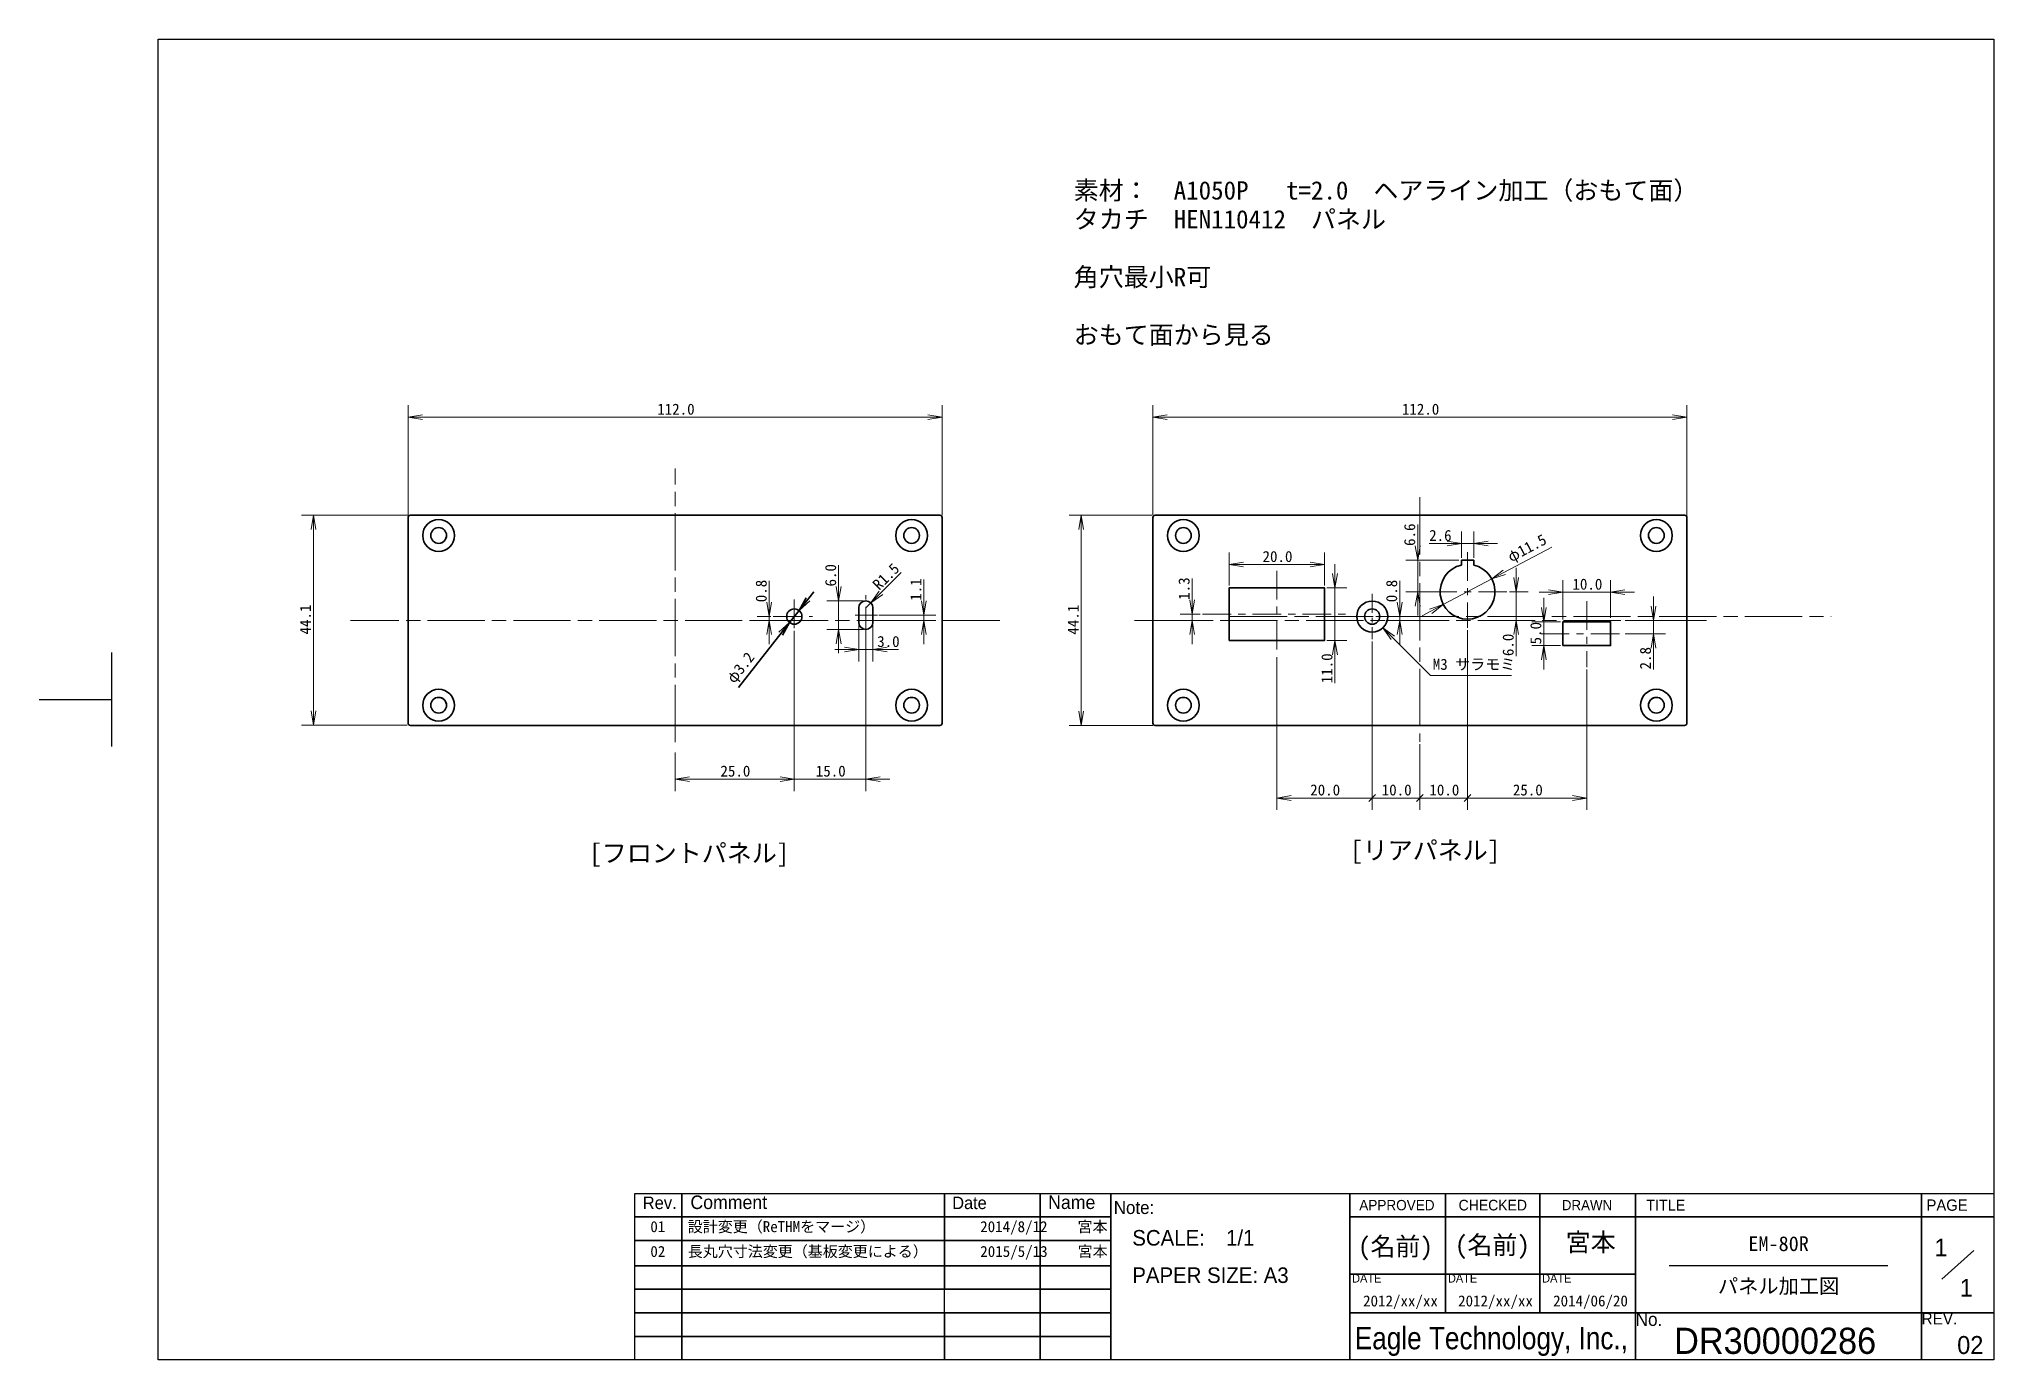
# Paper-space layout '01.図面' of a CAD drawing. Extents: x 0 to 410, y 10 to 287.
# The model-space entities are those that its viewports show. They can reach past a viewport. Long polylines and large blocks are cut down to what shows.
import ezdxf
from ezdxf.enums import TextEntityAlignment as Align

# ---------------------------------------------------------------- set-up
doc = ezdxf.new("R2010")
doc.units = 0
doc.header["$LTSCALE"] = 0.5
for name, pattern in [('ACAD_ISO08W100', [36, 24, -3, 6, -3]), ('CENTER', [14, 8, -2, 2, -2]), ('CENTERX4', [21, 12, -3, 3, -3])]:
    doc.linetypes.add(name, pattern=pattern)
doc.layers.get('0').update_dxf_attribs({"lineweight": 25})
for name, color, linetype, lineweight in [('AM_CL', 1, 'ACAD_ISO08W100', 18), ('CENTER', 30, 'CENTERX4', 18), ('FRAME_FRAME', 5, 'Continuous', 25), ('FRAME_FRAME.TEXT_APPROVED', 7, 'Continuous', 13), ('FRAME_FRAME.TEXT_CHECKED', 7, 'Continuous', 13), ('FRAME_FRAME.TEXT_DRAWN', 7, 'Continuous', 13), ('FRAME_FRAME.TEXT_PAGE', 7, 'Continuous', 13), ('FRAME_FRAME.TEXT_REV', 7, 'Continuous', 13), ('FRAME_FRAME.TEXT_SCALE', 7, 'Continuous', 13), ('FRAME_FRAME.TEXT_TITLE', 7, 'Continuous', 13), ('FRAME_FRAME.TEXT_図番', 7, 'Continuous', 13), ('HOLE', 7, 'Continuous', 35), ('TEXT', 7, 'Continuous', 13), ('パネル', 7, 'Continuous', 35), ('外形', 7, 'Continuous', 35), ('寸法', 7, 'Continuous', 18), ('補助線', 7, 'ACAD_ISO08W100', 13)]:
    doc.layers.add(name, color=color, linetype=linetype, lineweight=lineweight)
doc.styles.add('MS Gothic', font='MS Gothic.ttf', dxfattribs={"bigfont": 'extfont'})
doc.styles.add('MS Gothic B', font='MS Gothic.ttf', dxfattribs={"bigfont": 'extfont'})
doc.styles.add('MS PGothic', font='MS PGothic.ttf')
doc.styles.get("Standard").update_dxf_attribs({"font": 'txt.shx', "bigfont": 'extfont'})
doc.dimstyles.get("Standard").update_dxf_attribs({"dimtxt": 0.18, "dimasz": 0.18, "dimexe": 0.18, "dimexo": 0.0625, "dimgap": 0.09, "dimtad": 0, "dimtih": 1, "dimtoh": 1, "dimdec": 4, "dimzin": 0, "dimdsep": 46, "dimtxsty": 'Standard', "dimcen": 0.09, "dimadec": 0, "dimazin": 0, "dimtfac": 1, "dimtdec": 4, "dimtofl": 0, "dimtmove": 0, "dimatfit": 3, "dimfxl": 1, "dimtolj": 1, "dimtzin": 0, "dimarcsym": 0})

psp = doc.layouts.new('01.図面')

# ---------------------------------------------------------------- texts
at = {"layer": 'FRAME_FRAME', "color": 7, "linetype": 'Continuous', "style": 'MS PGothic'}
for s, height, p in [('Rev.', 2.642, (126.62, 40.83)), ('Comment', 2.837, (136.61, 40.79)), ('Date', 2.615, (191.53, 40.84)), ('Name', 2.838, (211.64, 40.79)), ('Note:', 2.717, (225.4, 39.78))]:
    psp.add_text(s, height=height, dxfattribs=at).set_placement(p, align=Align.BOTTOM_LEFT)
for s, height, p in [('APPROVED', 2.171, (284.79, 42.46)), ('CHECKED', 2.242, (304.9, 42.46)), ('DRAWN', 2.137, (324.66, 42.46))]:
    psp.add_text(s, height=height, dxfattribs=at).set_placement(p, align=Align.MIDDLE_CENTER)
for s, height, p in [('TITLE', 2.301, (337.07, 42.46)), ('PAGE', 2.37, (395.87, 42.46))]:
    psp.add_text(s, height=height, dxfattribs=at).set_placement(p, align=Align.MIDDLE_LEFT)
for s, height, p in [('DATE', 1.762, (275.39, 27.99)), ('DATE', 1.762, (295.49, 27.99)), ('DATE', 1.762, (315.25, 27.99)), ('No.', 2.751, (334.86, 19.88)), ('REV.', 2.454, (394.83, 19.88))]:
    psp.add_text(s, height=height, dxfattribs=at).set_placement(p, align=Align.TOP_LEFT)
at = {"layer": 'FRAME_FRAME', "color": 7, "linetype": 'Continuous', "style": 'MS PGothic', "width": 0.893536}
psp.add_text('Eagle Technology, Inc.,', height=4.6896, dxfattribs=at).set_placement((304.6, 14.57), align=Align.MIDDLE_CENTER)
at = {"layer": 'FRAME_FRAME.TEXT_APPROVED', "style": 'MS Gothic'}
psp.add_text('(名前)', height=3.844, dxfattribs=at).set_placement((284.48, 33.8), align=Align.MIDDLE_CENTER)
psp.add_text('2012/xx/xx', height=2.307, dxfattribs=at).set_placement((277.69, 23.53), align=Align.TOP_LEFT)
at = {"layer": 'FRAME_FRAME.TEXT_CHECKED', "style": 'MS Gothic'}
psp.add_text('(名前)', height=3.844, dxfattribs=at).set_placement((304.81, 34.1), align=Align.MIDDLE_CENTER)
psp.add_text('2012/xx/xx', height=2.307, dxfattribs=at).set_placement((297.62, 23.53), align=Align.TOP_LEFT)
at = {"layer": 'FRAME_FRAME.TEXT_DRAWN', "style": 'MS Gothic'}
psp.add_text('宮本', height=3.846, dxfattribs=at).set_placement((320.2, 36.6), align=Align.TOP_LEFT)
at = {"layer": 'FRAME_FRAME.TEXT_DRAWN', "insert": (317.55, 23.53), "char_height": 2.307, "width": 19.1705, "attachment_point": 1, "line_spacing_factor": 0.75, "style": 'MS Gothic'}
psp.add_mtext('{\\fＭＳ ゴシック|b0|i0;2014/06/20\\P}', dxfattribs=at)
at = {"layer": 'FRAME_FRAME.TEXT_PAGE', "color": 7, "linetype": 'Continuous', "style": 'MS PGothic'}
for p in [(397.55, 30.59), (402.84, 22.13)]:
    psp.add_text('1', height=3.74, dxfattribs=at).set_placement(p, align=Align.BOTTOM_LEFT)
at = {"layer": 'FRAME_FRAME.TEXT_REV', "color": 7, "linetype": 'Continuous', "insert": (402.3, 11.18), "char_height": 3.7717, "width": 7.2921, "attachment_point": 7, "line_spacing_factor": 0.75, "style": 'MS PGothic'}
psp.add_mtext('{\\fＭＳ Ｐゴシック|b0|i0;02\\P}', dxfattribs=at)
at = {"layer": 'FRAME_FRAME.TEXT_SCALE', "color": 7, "linetype": 'Continuous', "insert": (229.29, 18.25), "char_height": 3.2681, "width": 47.4878, "attachment_point": 7, "line_spacing_factor": 1.438466, "style": 'MS PGothic'}
psp.add_mtext('{\\fＭＳ Ｐゴシック|b0|i0;SCALE:\u30001/1\u3000\\PPAPER SIZE: A3\\P\\P}', dxfattribs=at)
at = {"layer": 'FRAME_FRAME.TEXT_TITLE', "insert": (364.84, 29.76), "char_height": 3.1087, "width": 30.2804, "attachment_point": 5, "line_spacing_factor": 1.715032, "style": 'MS Gothic B'}
psp.add_mtext('{\\fＭＳ ゴシック|b1|i0;EM-80R\\Pパネル加工図}', dxfattribs=at)
at = {"layer": 'FRAME_FRAME.TEXT_図番', "color": 7, "linetype": 'Continuous', "insert": (342.93, 11.18), "char_height": 5.4954, "width": 59.9114, "attachment_point": 7, "line_spacing_factor": 0.75, "style": 'MS PGothic'}
psp.add_mtext('{\\fＭＳ Ｐゴシック|b0|i0;DR30000286\\P}', dxfattribs=at)
at = {"layer": '寸法', "style": 'MS Gothic'}
psp.add_text('01   設計変更（ReTHMをマージ）\u3000\u3000\u3000\u3000\u3000\u3000\u30002014/8/12\u3000\u3000宮本', height=2.3069, dxfattribs=at).set_placement((128.2, 39.1), align=Align.TOP_LEFT)

msp = doc.modelspace()

# ---------------------------------------------------------------- texts
at = {"layer": 'TEXT', "insert": (217, 257.2), "char_height": 3.8447, "width": 157.7843, "attachment_point": 1, "line_spacing_factor": 0.945071, "style": 'MS Gothic'}
msp.add_mtext('{\\fＭＳ ゴシック|b0|i0;素材：\u3000A1050P \u3000t=2.0\u3000ヘアライン加工（おもて面）\\Pタカチ\u3000HEN110412\u3000パネル\\P\\P角穴最小R可\\P\\Pおもて面から見る}', dxfattribs=at)
at = {"layer": '寸法', "style": 'MS Gothic'}
msp.add_text('M3 サラモミ', height=2.307, dxfattribs=at).set_placement((292.31, 154.04), align=Align.BOTTOM_LEFT)
for s, height, p in [('[リアパネル]', 3.845, (275, 118.8)), ('[フロントパネル]', 3.845, (115.4, 118.2)), ('02   長丸穴寸法変更（基板変更による）\u3000\u3000\u3000 2015/5/13\u3000\u3000宮本', 2.3069, (128.2, 33.9))]:
    msp.add_text(s, height=height, dxfattribs=at).set_placement(p, align=Align.TOP_LEFT)

# ---------------------------------------------------------------- blocks, each defined once
blk = doc.blocks.new('*D6')
at = {"layer": '外形'}
for p, q in [((159.39, 167.16), (162.48, 171.09)), ((157.41, 164.64), (146.69, 151.01)), ((157.41, 164.64), (159.39, 167.16))]:
    blk.add_line(p, q, dxfattribs=at)
at = {"layer": '外形', "linetype": 'Continuous'}
for points in [[(160.85, 169.82), (159.39, 167.16), (161.64, 169.21)], [(155.95, 161.98), (157.41, 164.64), (155.16, 162.59)]]:
    blk.add_lwpolyline(points, dxfattribs=at)
at = {"layer": '外形', "insert": (146.3, 151.32), "char_height": 2.3074, "width": 8.7457, "attachment_point": 7, "rotation": 51.8174, "line_spacing_factor": 0.75, "style": 'MS Gothic'}
blk.add_mtext('{\\fＭＳ ゴシック|b0|i0;φ3.2}', dxfattribs=at)
blk = doc.blocks.new('_Open')
at = {"color": 0, "linetype": 'ByBlock', "lineweight": -2}
for p, q in [((-1, 0.166667), (0, 0)), ((-1, -0.166667), (0, 0)), ((0, 0), (-1, 0))]:
    blk.add_line(p, q, dxfattribs=at)
blk = doc.blocks.new('*D8')
at = {"layer": '寸法'}
for p, q in [((279.6, 158.54), (279.6, 125.34)), ((289.6, 131.59), (289.6, 125.34)), ((279.6, 127.84), (274.6, 127.84)), ((289.6, 127.84), (279.6, 127.84)), ((289.6, 127.84), (294.6, 127.84))]:
    blk.add_line(p, q, dxfattribs=at)
at = {"layer": '寸法', "linetype": 'Continuous'}
for p, q in [((280.31, 128.55), (278.89, 127.13)), ((288.89, 127.13), (290.31, 128.55))]:
    blk.add_line(p, q, dxfattribs=at)
at = {"layer": '寸法', "insert": (281.6, 128.34), "char_height": 2.3073, "width": 7.268, "attachment_point": 7, "line_spacing_factor": 0.75, "style": 'MS Gothic'}
blk.add_mtext('{\\fＭＳ ゴシック|b0|i0;10.0}', dxfattribs=at)
blk = doc.blocks.new('_Oblique')
at = {"color": 0, "linetype": 'ByBlock', "lineweight": -2}
blk.add_line((-0.5, -0.5), (0.5, 0.5), dxfattribs=at)
blk = doc.blocks.new('*D9')
at = {"layer": '寸法'}
for p, q in [((279.6, 160.65), (279.6, 125.34)), ((259.6, 157.4), (259.6, 125.34)), ((279.6, 127.84), (259.6, 127.84))]:
    blk.add_line(p, q, dxfattribs=at)
at = {"layer": '寸法', "linetype": 'Continuous'}
blk.add_line((280.31, 128.55), (278.89, 127.13), dxfattribs=at)
blk.add_lwpolyline([(262.6, 128.34), (259.6, 127.84), (262.6, 127.34)], dxfattribs=at)
at = {"layer": '寸法', "insert": (266.6, 128.34), "char_height": 2.3073, "width": 7.4661, "attachment_point": 7, "line_spacing_factor": 0.75, "style": 'MS Gothic'}
blk.add_mtext('{\\fＭＳ ゴシック|b0|i0;20.0}', dxfattribs=at)
blk = doc.blocks.new('*D10')
at = {"layer": '寸法'}
for p, q in [((304.68, 173.79), (317.25, 180.45)), ((304.68, 173.79), (294.52, 168.41)), ((294.52, 168.41), (290.1, 166.07))]:
    blk.add_line(p, q, dxfattribs=at)
at = {"layer": '寸法', "linetype": 'Continuous'}
for points in [[(307.1, 175.64), (304.68, 173.79), (307.57, 174.75)], [(292.1, 166.56), (294.52, 168.41), (291.63, 167.45)]]:
    blk.add_lwpolyline(points, dxfattribs=at)
at = {"layer": '寸法', "insert": (309.06, 176.68), "char_height": 2.3072, "width": 10.6814, "attachment_point": 7, "rotation": 27.8973, "line_spacing_factor": 0.75, "style": 'MS Gothic'}
blk.add_mtext('{\\fＭＳ ゴシック|b0|i0;φ11.5}', dxfattribs=at)
blk = doc.blocks.new('*D11')
at = {"layer": '寸法'}
for p, q in [((158.4, 162.4), (158.4, 129.3)), ((133.4, 137.4), (133.4, 129.3)), ((133.4, 131.8), (158.4, 131.8))]:
    blk.add_line(p, q, dxfattribs=at)
at = {"layer": '寸法', "linetype": 'Continuous'}
for points in [[(136.4, 132.3), (133.4, 131.8), (136.4, 131.3)], [(155.4, 131.3), (158.4, 131.8), (155.4, 132.3)]]:
    blk.add_lwpolyline(points, dxfattribs=at)
at = {"layer": '寸法', "insert": (142.9, 132.3), "char_height": 2.3073, "width": 7.4661, "attachment_point": 7, "line_spacing_factor": 0.75, "style": 'MS Gothic'}
blk.add_mtext('{\\fＭＳ ゴシック|b0|i0;25.0}', dxfattribs=at)
blk = doc.blocks.new('*D12')
at = {"layer": '寸法'}
for p, q in [((158.4, 162.9), (158.4, 129.3)), ((173.4, 162.59), (173.4, 129.3)), ((158.4, 131.8), (153.4, 131.8)), ((158.4, 131.8), (173.4, 131.8)), ((173.4, 131.8), (178.4, 131.8))]:
    blk.add_line(p, q, dxfattribs=at)
at = {"layer": '寸法', "linetype": 'Continuous'}
for points in [[(155.4, 131.3), (158.4, 131.8), (155.4, 132.3)], [(176.4, 132.3), (173.4, 131.8), (176.4, 131.3)]]:
    blk.add_lwpolyline(points, dxfattribs=at)
at = {"layer": '寸法', "insert": (162.9, 132.3), "char_height": 2.3073, "width": 7.268, "attachment_point": 7, "line_spacing_factor": 0.75, "style": 'MS Gothic'}
blk.add_mtext('{\\fＭＳ ゴシック|b0|i0;15.0}', dxfattribs=at)
blk = doc.blocks.new('*D13')
at = {"layer": '寸法'}
for p, q in [((77.4, 187.15), (77.4, 210.2)), ((189.4, 187.15), (189.4, 210.2)), ((189.4, 207.7), (77.4, 207.7))]:
    blk.add_line(p, q, dxfattribs=at)
at = {"layer": '寸法', "linetype": 'Continuous'}
for points in [[(80.4, 208.2), (77.4, 207.7), (80.4, 207.2)], [(186.4, 207.2), (189.4, 207.7), (186.4, 208.2)]]:
    blk.add_lwpolyline(points, dxfattribs=at)
at = {"layer": '寸法', "insert": (129.65, 208.2), "char_height": 2.3072, "width": 9.2188, "attachment_point": 7, "line_spacing_factor": 0.75, "style": 'MS Gothic'}
blk.add_mtext('{\\fＭＳ ゴシック|b0|i0;112.0}', dxfattribs=at)
blk = doc.blocks.new('*D14')
at = {"layer": '寸法'}
for p, q in [((77.4, 187.15), (55.04, 187.15)), ((57.54, 187.15), (57.54, 143.09)), ((77.21, 143.09), (55.04, 143.09))]:
    blk.add_line(p, q, dxfattribs=at)
at = {"layer": '寸法', "linetype": 'Continuous'}
for points in [[(58.04, 184.15), (57.54, 187.15), (57.04, 184.15)], [(57.04, 146.09), (57.54, 143.09), (58.04, 146.09)]]:
    blk.add_lwpolyline(points, dxfattribs=at)
at = {"layer": '寸法', "insert": (57.04, 162.12), "char_height": 2.3069, "width": 6.9188, "attachment_point": 7, "rotation": 90, "line_spacing_factor": 0.75, "style": 'MS Gothic'}
blk.add_mtext('{\\fＭＳ ゴシック|b0|i0;44.1}', dxfattribs=at)
blk = doc.blocks.new('*D15')
at = {"layer": '寸法'}
for p, q in [((233.41, 187.15), (216.08, 187.15)), ((218.58, 187.15), (218.58, 143.05)), ((233.6, 143.05), (216.08, 143.05))]:
    blk.add_line(p, q, dxfattribs=at)
at = {"layer": '寸法', "linetype": 'Continuous'}
for points in [[(219.08, 184.15), (218.58, 187.15), (218.08, 184.15)], [(218.08, 146.05), (218.58, 143.05), (219.08, 146.05)]]:
    blk.add_lwpolyline(points, dxfattribs=at)
at = {"layer": '寸法', "insert": (218.08, 162.1), "char_height": 2.3069, "width": 6.9188, "attachment_point": 7, "rotation": 90, "line_spacing_factor": 0.75, "style": 'MS Gothic'}
blk.add_mtext('{\\fＭＳ ゴシック|b0|i0;44.1}', dxfattribs=at)
blk = doc.blocks.new('*D16')
at = {"layer": '寸法'}
for p, q in [((233.6, 187.15), (233.6, 210.2)), ((345.56, 186.96), (345.56, 210.2)), ((233.6, 207.7), (345.56, 207.7))]:
    blk.add_line(p, q, dxfattribs=at)
at = {"layer": '寸法', "linetype": 'Continuous'}
for points in [[(236.6, 208.2), (233.6, 207.7), (236.6, 207.2)], [(342.56, 207.2), (345.56, 207.7), (342.56, 208.2)]]:
    blk.add_lwpolyline(points, dxfattribs=at)
at = {"layer": '寸法', "insert": (285.83, 208.2), "char_height": 2.3072, "width": 9.2188, "attachment_point": 7, "line_spacing_factor": 0.75, "style": 'MS Gothic'}
blk.add_mtext('{\\fＭＳ ゴシック|b0|i0;112.0}', dxfattribs=at)
blk = doc.blocks.new('*D17')
at = {"layer": '寸法'}
for p, q in [((299.6, 160.56), (299.6, 125.34)), ((289.6, 139.15), (289.6, 125.34)), ((289.6, 127.84), (284.6, 127.84)), ((289.6, 127.84), (299.6, 127.84)), ((299.6, 127.84), (304.6, 127.84))]:
    blk.add_line(p, q, dxfattribs=at)
at = {"layer": '寸法', "linetype": 'Continuous'}
for p, q in [((290.31, 128.55), (288.89, 127.13)), ((298.89, 127.13), (300.31, 128.55))]:
    blk.add_line(p, q, dxfattribs=at)
at = {"layer": '寸法', "insert": (291.6, 128.34), "char_height": 2.3073, "width": 7.268, "attachment_point": 7, "line_spacing_factor": 0.75, "style": 'MS Gothic'}
blk.add_mtext('{\\fＭＳ ゴシック|b0|i0;10.0}', dxfattribs=at)
blk = doc.blocks.new('*D18')
at = {"layer": '寸法'}
for p, q in [((299.6, 163.02), (299.6, 125.34)), ((324.6, 154.79), (324.6, 125.34)), ((299.6, 127.84), (324.6, 127.84))]:
    blk.add_line(p, q, dxfattribs=at)
at = {"layer": '寸法', "linetype": 'Continuous'}
blk.add_line((298.89, 127.13), (300.31, 128.55), dxfattribs=at)
blk.add_lwpolyline([(321.6, 127.34), (324.6, 127.84), (321.6, 128.34)], dxfattribs=at)
at = {"layer": '寸法', "insert": (309.1, 128.34), "char_height": 2.3073, "width": 7.4661, "attachment_point": 7, "line_spacing_factor": 0.75, "style": 'MS Gothic'}
blk.add_mtext('{\\fＭＳ ゴシック|b0|i0;25.0}', dxfattribs=at)
blk = doc.blocks.new('*D19')
at = {"layer": '寸法'}
for p, q in [((167.7, 169.2), (167.7, 176.7)), ((172.9, 169.2), (165.2, 169.2)), ((167.7, 169.2), (167.7, 163.2)), ((172.9, 163.2), (165.2, 163.2)), ((167.7, 163.2), (167.7, 158.2))]:
    blk.add_line(p, q, dxfattribs=at)
at = {"layer": '寸法', "linetype": 'Continuous'}
for points in [[(167.2, 172.2), (167.7, 169.2), (168.2, 172.2)], [(168.2, 160.2), (167.7, 163.2), (167.2, 160.2)]]:
    blk.add_lwpolyline(points, dxfattribs=at)
at = {"layer": '寸法', "insert": (167.2, 172.2), "char_height": 2.3073, "width": 5.4852, "attachment_point": 7, "rotation": 90, "line_spacing_factor": 0.75, "style": 'MS Gothic'}
blk.add_mtext('{\\fＭＳ ゴシック|b0|i0;6.0}', dxfattribs=at)
blk = doc.blocks.new('*D20')
at = {"layer": '寸法'}
for q in [(180.82, 175.12), (173.4, 167.7)]:
    blk.add_line((174.46, 168.76), q, dxfattribs=at)
at = {"layer": '寸法', "linetype": 'Continuous'}
blk.add_lwpolyline([(176.23, 171.24), (174.46, 168.76), (176.94, 170.53)], dxfattribs=at)
at = {"layer": '寸法', "insert": (176.23, 171.24), "char_height": 2.3076, "width": 7.3891, "attachment_point": 7, "rotation": 45, "line_spacing_factor": 0.75, "style": 'MS Gothic'}
blk.add_mtext('{\\fＭＳ ゴシック|b0|i0;R1.5}', dxfattribs=at)
blk = doc.blocks.new('*D21')
at = {"layer": '寸法'}
for p, q in [((171.9, 164.7), (171.9, 156.48)), ((174.9, 164.8), (174.9, 156.48)), ((171.9, 158.98), (166.9, 158.98)), ((171.9, 158.98), (174.9, 158.98)), ((174.9, 158.98), (180.28, 158.98))]:
    blk.add_line(p, q, dxfattribs=at)
at = {"layer": '寸法', "linetype": 'Continuous'}
for points in [[(168.9, 158.48), (171.9, 158.98), (168.9, 159.48)], [(177.9, 159.48), (174.9, 158.98), (177.9, 158.48)]]:
    blk.add_lwpolyline(points, dxfattribs=at)
at = {"layer": '寸法', "insert": (175.78, 159.48), "char_height": 2.3076, "width": 5.5304, "attachment_point": 7, "line_spacing_factor": 0.75, "style": 'MS Gothic'}
blk.add_mtext('{\\fＭＳ ゴシック|b0|i0;3.0}', dxfattribs=at)
blk = doc.blocks.new('*D22')
at = {"layer": '寸法'}
for p, q in [((185.58, 166.2), (185.58, 173.7)), ((176.12, 166.2), (188.08, 166.2)), ((176.12, 165.1), (188.08, 165.1)), ((185.58, 166.2), (185.58, 165.1)), ((185.58, 165.1), (185.58, 160.1))]:
    blk.add_line(p, q, dxfattribs=at)
at = {"layer": '寸法', "linetype": 'Continuous'}
for points in [[(185.08, 169.2), (185.58, 166.2), (186.08, 169.2)], [(186.08, 162.1), (185.58, 165.1), (185.08, 162.1)]]:
    blk.add_lwpolyline(points, dxfattribs=at)
at = {"layer": '寸法', "insert": (185.08, 169.2), "char_height": 2.307, "width": 4.7088, "attachment_point": 7, "rotation": 90, "line_spacing_factor": 0.75, "style": 'MS Gothic'}
blk.add_mtext('{\\fＭＳ ゴシック|b0|i0;1.1}', dxfattribs=at)
blk = doc.blocks.new('*D23')
at = {"layer": '寸法'}
for p, q in [((153.14, 165.9), (153.14, 173.4)), ((153.49, 165.9), (150.64, 165.9)), ((153.49, 165.1), (150.64, 165.1)), ((153.14, 165.9), (153.14, 165.1)), ((153.14, 165.1), (153.14, 160.1))]:
    blk.add_line(p, q, dxfattribs=at)
at = {"layer": '寸法', "linetype": 'Continuous'}
for points in [[(152.64, 168.9), (153.14, 165.9), (153.64, 168.9)], [(153.64, 162.1), (153.14, 165.1), (152.64, 162.1)]]:
    blk.add_lwpolyline(points, dxfattribs=at)
at = {"layer": '寸法', "insert": (152.64, 168.9), "char_height": 2.3074, "width": 5.5309, "attachment_point": 7, "rotation": 90, "line_spacing_factor": 0.75, "style": 'MS Gothic'}
blk.add_mtext('{\\fＭＳ ゴシック|b0|i0;0.8}', dxfattribs=at)
blk = doc.blocks.new('*D24')
at = {"layer": '寸法'}
for p, q in [((285.37, 165.9), (285.37, 173.4)), ((282.475, 165.9), (287.87, 165.9)), ((282.475, 165.1), (287.87, 165.1)), ((285.37, 165.1), (285.37, 165.9)), ((285.37, 165.1), (285.37, 160.1))]:
    blk.add_line(p, q, dxfattribs=at)
at = {"layer": '寸法', "linetype": 'Continuous'}
for points in [[(284.87, 168.9), (285.37, 165.9), (285.87, 168.9)], [(285.87, 162.1), (285.37, 165.1), (284.87, 162.1)]]:
    blk.add_lwpolyline(points, dxfattribs=at)
at = {"layer": '寸法', "insert": (284.87, 168.9), "char_height": 2.30735, "width": 5.53089, "attachment_point": 7, "rotation": 90, "line_spacing_factor": 0.75, "style": 'MS Gothic'}
blk.add_mtext('{\\fＭＳ ゴシック|b0|i0;0.8}', dxfattribs=at)
blk = doc.blocks.new('*D25')
at = {"layer": '寸法'}
for p, q in [((249.6, 172.4), (249.6, 179.3)), ((249.6, 176.8), (269.6, 176.8)), ((269.6, 172.4), (269.6, 179.3))]:
    blk.add_line(p, q, dxfattribs=at)
at = {"layer": '寸法', "linetype": 'Continuous'}
for points in [[(252.6, 177.3), (249.6, 176.8), (252.6, 176.3)], [(266.6, 176.3), (269.6, 176.8), (266.6, 177.3)]]:
    blk.add_lwpolyline(points, dxfattribs=at)
at = {"layer": '寸法', "insert": (256.6, 177.3), "char_height": 2.3073, "width": 7.4661, "attachment_point": 7, "line_spacing_factor": 0.75, "style": 'MS Gothic'}
blk.add_mtext('{\\fＭＳ ゴシック|b0|i0;20.0}', dxfattribs=at)
blk = doc.blocks.new('*D26')
at = {"layer": '寸法'}
for p, q in [((271.8, 171.9), (271.8, 176.9)), ((270.1, 171.9), (274.3, 171.9)), ((271.8, 171.9), (271.8, 160.9)), ((270.1, 160.9), (274.3, 160.9)), ((271.8, 160.9), (271.8, 151.9))]:
    blk.add_line(p, q, dxfattribs=at)
at = {"layer": '寸法', "linetype": 'Continuous'}
for points in [[(271.3, 174.9), (271.8, 171.9), (272.3, 174.9)], [(272.3, 157.9), (271.8, 160.9), (271.3, 157.9)]]:
    blk.add_lwpolyline(points, dxfattribs=at)
at = {"layer": '寸法', "insert": (271.3, 151.9), "char_height": 2.3073, "width": 7.268, "attachment_point": 7, "rotation": 90, "line_spacing_factor": 0.75, "style": 'MS Gothic'}
blk.add_mtext('{\\fＭＳ ゴシック|b0|i0;11.0}', dxfattribs=at)
blk = doc.blocks.new('*D27')
at = {"layer": '寸法'}
for p, q in [((309.8, 171.1), (309.8, 176.1)), ((308.37, 171.1), (312.3, 171.1)), ((309.8, 171.1), (309.8, 165.1)), ((308.37, 165.1), (312.3, 165.1)), ((309.8, 165.1), (309.8, 157.6))]:
    blk.add_line(p, q, dxfattribs=at)
at = {"layer": '寸法', "linetype": 'Continuous'}
for points in [[(309.3, 174.1), (309.8, 171.1), (310.3, 174.1)], [(310.3, 162.1), (309.8, 165.1), (309.3, 162.1)]]:
    blk.add_lwpolyline(points, dxfattribs=at)
at = {"layer": '寸法', "insert": (309.3, 157.6), "char_height": 2.3073, "width": 5.4852, "attachment_point": 7, "rotation": 90, "line_spacing_factor": 0.75, "style": 'MS Gothic'}
blk.add_mtext('{\\fＭＳ ゴシック|b0|i0;6.0}', dxfattribs=at)
blk = doc.blocks.new('*D28')
at = {"layer": '寸法'}
for p, q in [((338.6, 165.1), (338.6, 170.1)), ((332.63, 165.1), (341.1, 165.1)), ((338.6, 162.3), (338.6, 165.1)), ((332.63, 162.3), (341.1, 162.3)), ((338.6, 162.3), (338.6, 154.8))]:
    blk.add_line(p, q, dxfattribs=at)
at = {"layer": '寸法', "linetype": 'Continuous'}
for points in [[(338.1, 168.1), (338.6, 165.1), (339.1, 168.1)], [(339.1, 159.3), (338.6, 162.3), (338.1, 159.3)]]:
    blk.add_lwpolyline(points, dxfattribs=at)
at = {"layer": '寸法', "insert": (338.1, 154.8), "char_height": 2.3075, "width": 5.4696, "attachment_point": 7, "rotation": 90, "line_spacing_factor": 0.75, "style": 'MS Gothic'}
blk.add_mtext('{\\fＭＳ ゴシック|b0|i0;2.8}', dxfattribs=at)
blk = doc.blocks.new('*D29')
at = {"layer": '寸法'}
for p, q in [((319.6, 165.3), (319.6, 173.5)), ((329.6, 165.6), (329.6, 173.5)), ((319.6, 171), (314.6, 171)), ((319.6, 171), (329.6, 171)), ((329.6, 171), (334.6, 171))]:
    blk.add_line(p, q, dxfattribs=at)
at = {"layer": '寸法', "linetype": 'Continuous'}
for points in [[(316.6, 170.5), (319.6, 171), (316.6, 171.5)], [(332.6, 171.5), (329.6, 171), (332.6, 170.5)]]:
    blk.add_lwpolyline(points, dxfattribs=at)
at = {"layer": '寸法', "insert": (321.6, 171.5), "char_height": 2.3073, "width": 7.268, "attachment_point": 7, "line_spacing_factor": 0.75, "style": 'MS Gothic'}
blk.add_mtext('{\\fＭＳ ゴシック|b0|i0;10.0}', dxfattribs=at)
blk = doc.blocks.new('*D30')
at = {"layer": '寸法'}
for p, q in [((315.6, 164.8), (315.6, 169.8)), ((319.1, 164.8), (313.1, 164.8)), ((315.6, 159.8), (315.6, 164.8)), ((319.1, 159.8), (313.1, 159.8)), ((315.6, 159.8), (315.6, 154.8))]:
    blk.add_line(p, q, dxfattribs=at)
at = {"layer": '寸法', "linetype": 'Continuous'}
for points in [[(315.1, 167.8), (315.6, 164.8), (316.1, 167.8)], [(316.1, 156.8), (315.6, 159.8), (315.1, 156.8)]]:
    blk.add_lwpolyline(points, dxfattribs=at)
at = {"layer": '寸法', "insert": (315.1, 160.05), "char_height": 2.3076, "width": 5.5304, "attachment_point": 7, "rotation": 90, "line_spacing_factor": 0.75, "style": 'MS Gothic'}
blk.add_mtext('{\\fＭＳ ゴシック|b0|i0;5.0}', dxfattribs=at)
blk = doc.blocks.new('*D31')
at = {"layer": '寸法'}
for p, q in [((298.3, 181.22), (291.55, 181.22)), ((298.3, 178.2), (298.3, 183.72)), ((298.3, 181.22), (300.9, 181.22)), ((300.9, 178.2), (300.9, 183.72)), ((300.9, 181.22), (305.9, 181.22))]:
    blk.add_line(p, q, dxfattribs=at)
at = {"layer": '寸法', "linetype": 'Continuous'}
for points in [[(295.3, 180.72), (298.3, 181.22), (295.3, 181.72)], [(303.9, 181.72), (300.9, 181.22), (303.9, 180.72)]]:
    blk.add_lwpolyline(points, dxfattribs=at)
at = {"layer": '寸法', "insert": (291.55, 181.72), "char_height": 2.3075, "width": 5.4545, "attachment_point": 7, "line_spacing_factor": 0.75, "style": 'MS Gothic'}
blk.add_mtext('{\\fＭＳ ゴシック|b0|i0;2.6}', dxfattribs=at)
blk = doc.blocks.new('*D32')
at = {"layer": '寸法'}
for p, q in [((289.15, 177.7), (289.15, 185.2)), ((297.8, 177.7), (286.65, 177.7)), ((289.15, 177.7), (289.15, 171.1)), ((292.5, 171.1), (286.65, 171.1)), ((289.15, 171.1), (289.15, 166.1))]:
    blk.add_line(p, q, dxfattribs=at)
at = {"layer": '寸法', "linetype": 'Continuous'}
for points in [[(288.65, 180.7), (289.15, 177.7), (289.65, 180.7)], [(289.65, 168.1), (289.15, 171.1), (288.65, 168.1)]]:
    blk.add_lwpolyline(points, dxfattribs=at)
at = {"layer": '寸法', "insert": (288.65, 180.7), "char_height": 2.3073, "width": 5.4243, "attachment_point": 7, "rotation": 90, "line_spacing_factor": 0.75, "style": 'MS Gothic'}
blk.add_mtext('{\\fＭＳ ゴシック|b0|i0;6.6}', dxfattribs=at)
blk = doc.blocks.new('*D33')
at = {"layer": '寸法'}
for p, q in [((241.83, 166.4), (241.83, 173.9)), ((243.5, 166.4), (239.33, 166.4)), ((245.86, 165.1), (239.33, 165.1)), ((241.83, 165.1), (241.83, 166.4)), ((241.83, 165.1), (241.83, 160.1))]:
    blk.add_line(p, q, dxfattribs=at)
at = {"layer": '寸法', "linetype": 'Continuous'}
for points in [[(241.33, 169.4), (241.83, 166.4), (242.33, 169.4)], [(242.33, 162.1), (241.83, 165.1), (241.33, 162.1)]]:
    blk.add_lwpolyline(points, dxfattribs=at)
at = {"layer": '寸法', "insert": (241.33, 169.4), "char_height": 2.308, "width": 5.24, "attachment_point": 7, "rotation": 90, "line_spacing_factor": 0.75, "style": 'MS Gothic'}
blk.add_mtext('{\\fＭＳ ゴシック|b0|i0;1.3}', dxfattribs=at)

# ---------------------------------------------------------------- dimensions: what is measured, and where the dimension line sits
at = {"layer": '外形'}
dim = msp.add_diameter_dim_2p(p1=(159.39, 167.16), p2=(157.41, 164.64), dimstyle='Standard', override={"dimtxt": 2.307384, "dimasz": 3, "dimgap": 0.5, "dimtad": 1, "dimtih": 0, "dimtoh": 0, "dimdec": 1, "dimzin": 1, "dimtxsty": 'MS Gothic', "dimblk": 'Open', "dimtfac": 0.5, "dimtdec": 2, "dimtix": 1, "dimtofl": 1, "dimatfit": 1, "dimtolj": 0, "dimtzin": 3}, dxfattribs=at)
dim.commit()
dim.dimension.update_dxf_attribs({"geometry": '*D6', "text_midpoint": (147.44, 155.2), "dimtype": 163})
at = {"layer": '寸法'}
for base, p1, p2, override, picture, middle in [((77.4, 207.7), (189.4, 186.65), (77.4, 186.65), {"dimtxt": 2.307202, "dimasz": 3, "dimexe": 2.5, "dimexo": 0.5, "dimgap": 0.5, "dimtad": 1, "dimtih": 0, "dimtoh": 0, "dimdec": 1, "dimzin": 1, "dimtxsty": 'MS Gothic', "dimblk": 'Open', "dimtfac": 0.5, "dimtdec": 2, "dimtix": 1, "dimtofl": 1, "dimatfit": 1, "dimtolj": 0, "dimtzin": 3}, '*D13', (133.4, 209.7)), ((345.56, 207.7), (233.6, 186.65), (345.56, 186.46), {"dimtxt": 2.307202, "dimasz": 3, "dimexe": 2.5, "dimexo": 0.5, "dimgap": 0.5, "dimtad": 1, "dimtih": 0, "dimtoh": 0, "dimdec": 1, "dimzin": 1, "dimtxsty": 'MS Gothic', "dimblk": 'Open', "dimtfac": 0.5, "dimtdec": 2, "dimtix": 1, "dimtofl": 1, "dimatfit": 1, "dimtolj": 0, "dimtzin": 3}, '*D16', (289.58, 209.7)), ((300.9, 181.22), (298.3, 177.7), (300.9, 177.7), {"dimtxt": 2.307462, "dimasz": 3, "dimexe": 2.5, "dimexo": 0.5, "dimgap": 0.5, "dimtad": 1, "dimtih": 0, "dimtoh": 0, "dimdec": 1, "dimzin": 1, "dimtxsty": 'MS Gothic', "dimblk": 'Open', "dimtfac": 0.5, "dimtdec": 2, "dimtix": 1, "dimtofl": 1, "dimatfit": 1, "dimtolj": 0, "dimtzin": 3}, '*D31', (293.8, 183.22)), ((269.6, 176.8), (249.6, 171.9), (269.6, 171.9), {"dimtxt": 2.307305, "dimasz": 3, "dimexe": 2.5, "dimexo": 0.5, "dimgap": 0.5, "dimtad": 1, "dimtih": 0, "dimtoh": 0, "dimdec": 1, "dimzin": 1, "dimtxsty": 'MS Gothic', "dimblk": 'Open', "dimtfac": 0.5, "dimtdec": 2, "dimtix": 1, "dimtofl": 1, "dimatfit": 1, "dimtolj": 0, "dimtzin": 3}, '*D25', (259.6, 178.8)), ((329.6, 171), (319.6, 164.8), (329.6, 165.1), {"dimtxt": 2.307303, "dimasz": 3, "dimexe": 2.5, "dimexo": 0.5, "dimgap": 0.5, "dimtad": 1, "dimtih": 0, "dimtoh": 0, "dimdec": 1, "dimzin": 1, "dimtxsty": 'MS Gothic', "dimblk": 'Open', "dimtfac": 0.5, "dimtdec": 2, "dimtix": 1, "dimtofl": 1, "dimatfit": 1, "dimtolj": 0, "dimtzin": 3}, '*D29', (324.6, 173)), ((174.9, 158.98), (171.9, 165.2), (174.9, 165.3), {"dimtxt": 2.30757, "dimasz": 3, "dimexe": 2.5, "dimexo": 0.5, "dimgap": 0.5, "dimtad": 1, "dimtih": 0, "dimtoh": 0, "dimdec": 1, "dimzin": 1, "dimtxsty": 'MS Gothic', "dimblk": 'Open', "dimtfac": 0.5, "dimtdec": 2, "dimtix": 1, "dimtofl": 1, "dimatfit": 1, "dimtolj": 0, "dimtzin": 3}, '*D21', (178.03, 160.98)), ((158.4, 131.8), (133.4, 137.9), (158.4, 162.9), {"dimtxt": 2.307305, "dimasz": 3, "dimexe": 2.5, "dimexo": 0.5, "dimgap": 0.5, "dimtad": 1, "dimtih": 0, "dimtoh": 0, "dimdec": 1, "dimzin": 1, "dimtxsty": 'MS Gothic', "dimblk": 'Open', "dimtfac": 0.5, "dimtdec": 2, "dimtix": 1, "dimtofl": 1, "dimatfit": 1, "dimtolj": 0, "dimtzin": 3}, '*D11', (145.9, 133.8)), ((173.4, 131.8), (158.4, 163.4), (173.4, 163.09), {"dimtxt": 2.307303, "dimasz": 3, "dimexe": 2.5, "dimexo": 0.5, "dimgap": 0.5, "dimtad": 1, "dimtih": 0, "dimtoh": 0, "dimdec": 1, "dimzin": 1, "dimtxsty": 'MS Gothic', "dimblk": 'Open', "dimtfac": 0.5, "dimtdec": 2, "dimtix": 1, "dimtofl": 1, "dimatfit": 1, "dimtolj": 0, "dimtzin": 3}, '*D12', (165.9, 133.8)), ((259.6, 127.84), (279.6, 161.15), (259.6, 157.9), {"dimtxt": 2.307305, "dimasz": 1.428571, "dimexe": 2.5, "dimexo": 0.5, "dimgap": 0.5, "dimtad": 1, "dimtih": 0, "dimtoh": 0, "dimdec": 1, "dimzin": 1, "dimtxsty": 'MS Gothic', "dimblk1": 'Oblique', "dimblk2": 'Open', "dimsah": 1, "dimtfac": 0.5, "dimtdec": 2, "dimtix": 1, "dimtofl": 1, "dimatfit": 1, "dimtolj": 0, "dimtzin": 3}, '*D9', (269.6, 129.84)), ((299.6, 127.84), (289.6, 139.65), (299.6, 161.06), {"dimtxt": 2.307303, "dimasz": 1.428571, "dimexe": 2.5, "dimexo": 0.5, "dimgap": 0.5, "dimtad": 1, "dimtih": 0, "dimtoh": 0, "dimdec": 1, "dimzin": 1, "dimtxsty": 'MS Gothic', "dimblk": 'Oblique', "dimtfac": 0.5, "dimtdec": 2, "dimtix": 1, "dimtofl": 1, "dimatfit": 1, "dimtolj": 0, "dimtzin": 3}, '*D17', (294.6, 129.84)), ((324.6, 127.84), (299.6, 163.52), (324.6, 155.29), {"dimtxt": 2.307305, "dimasz": 1.428571, "dimexe": 2.5, "dimexo": 0.5, "dimgap": 0.5, "dimtad": 1, "dimtih": 0, "dimtoh": 0, "dimdec": 1, "dimzin": 1, "dimtxsty": 'MS Gothic', "dimblk1": 'Oblique', "dimblk2": 'Open', "dimsah": 1, "dimtfac": 0.5, "dimtdec": 2, "dimtix": 1, "dimtofl": 1, "dimatfit": 1, "dimtolj": 0, "dimtzin": 3}, '*D18', (312.1, 129.84)), ((279.6, 127.84), (289.6, 132.09), (279.6, 159.04), {"dimtxt": 2.307303, "dimasz": 1.428571, "dimexe": 2.5, "dimexo": 0.5, "dimgap": 0.5, "dimtad": 1, "dimtih": 0, "dimtoh": 0, "dimdec": 1, "dimzin": 1, "dimtxsty": 'MS Gothic', "dimblk": 'Oblique', "dimtfac": 0.5, "dimtdec": 2, "dimtix": 1, "dimtofl": 1, "dimatfit": 1, "dimtolj": 0, "dimtzin": 3}, '*D8', (284.6, 129.84))]:
    dim = msp.add_linear_dim(base=base, p1=p1, p2=p2, dimstyle='Standard', override=override, dxfattribs=at)
    dim.commit()
    dim.dimension.update_dxf_attribs({"geometry": picture, "text_midpoint": middle})
for base, p1, p2, angle, override, picture, middle in [((57.54, 143.09), (77.9, 187.15), (77.71, 143.09), 90, {"dimtxt": 2.306889, "dimasz": 3, "dimexe": 2.5, "dimexo": 0.5, "dimgap": 0.5, "dimtad": 1, "dimtih": 0, "dimtoh": 0, "dimdec": 1, "dimzin": 1, "dimtxsty": 'MS Gothic', "dimblk": 'Open', "dimtfac": 0.5, "dimtdec": 2, "dimtix": 1, "dimtofl": 1, "dimatfit": 1, "dimtolj": 0, "dimtzin": 3}, '*D14', (55.54, 165.12)), ((218.58, 143.05), (233.91, 187.15), (234.1, 143.05), 90, {"dimtxt": 2.306889, "dimasz": 3, "dimexe": 2.5, "dimexo": 0.5, "dimgap": 0.5, "dimtad": 1, "dimtih": 0, "dimtoh": 0, "dimdec": 1, "dimzin": 1, "dimtxsty": 'MS Gothic', "dimblk": 'Open', "dimtfac": 0.5, "dimtdec": 2, "dimtix": 1, "dimtofl": 1, "dimatfit": 1, "dimtolj": 0, "dimtzin": 3}, '*D15', (216.58, 165.1)), ((289.15, 171.1), (298.3, 177.7), (293, 171.1), 90, {"dimtxt": 2.307325, "dimasz": 3, "dimexe": 2.5, "dimexo": 0.5, "dimgap": 0.5, "dimtad": 1, "dimtih": 0, "dimtoh": 0, "dimdec": 1, "dimzin": 1, "dimtxsty": 'MS Gothic', "dimblk": 'Open', "dimtfac": 0.5, "dimtdec": 2, "dimtix": 1, "dimtofl": 1, "dimatfit": 1, "dimtolj": 0, "dimtzin": 3}, '*D32', (287.15, 182.95)), ((167.7, 163.2), (173.4, 169.2), (173.4, 163.2), 90, {"dimtxt": 2.30734, "dimasz": 3, "dimexe": 2.5, "dimexo": 0.5, "dimgap": 0.5, "dimtad": 1, "dimtih": 0, "dimtoh": 0, "dimdec": 1, "dimzin": 1, "dimtxsty": 'MS Gothic', "dimblk": 'Open', "dimtfac": 0.5, "dimtdec": 2, "dimtix": 1, "dimtofl": 1, "dimatfit": 1, "dimtolj": 0, "dimtzin": 3}, '*D19', (165.7, 174.45)), ((271.8, 160.9), (269.6, 171.9), (269.6, 160.9), 90, {"dimtxt": 2.307303, "dimasz": 3, "dimexe": 2.5, "dimexo": 0.5, "dimgap": 0.5, "dimtad": 1, "dimtih": 0, "dimtoh": 0, "dimdec": 1, "dimzin": 1, "dimtxsty": 'MS Gothic', "dimblk": 'Open', "dimtfac": 0.5, "dimtdec": 2, "dimtix": 1, "dimtofl": 1, "dimatfit": 1, "dimtolj": 0, "dimtzin": 3}, '*D26', (269.8, 154.9)), ((153.14, 165.1), (153.99, 165.9), (153.99, 165.1), 90, {"dimtxt": 2.307355, "dimasz": 3, "dimexe": 2.5, "dimexo": 0.5, "dimgap": 0.5, "dimtad": 1, "dimtih": 0, "dimtoh": 0, "dimdec": 1, "dimzin": 1, "dimtxsty": 'MS Gothic', "dimblk": 'Open', "dimtfac": 0.5, "dimtdec": 2, "dimtix": 1, "dimtofl": 1, "dimatfit": 1, "dimtolj": 0, "dimtzin": 3}, '*D23', (151.14, 171.15)), ((185.58, 165.1), (175.62, 166.2), (175.62, 165.1), 90, {"dimtxt": 2.307034, "dimasz": 3, "dimexe": 2.5, "dimexo": 0.5, "dimgap": 0.5, "dimtad": 1, "dimtih": 0, "dimtoh": 0, "dimdec": 1, "dimzin": 1, "dimtxsty": 'MS Gothic', "dimblk": 'Open', "dimtfac": 0.5, "dimtdec": 2, "dimtix": 1, "dimtofl": 1, "dimatfit": 1, "dimtolj": 0, "dimtzin": 3}, '*D22', (183.58, 171.45)), ((241.83, 166.4), (246.36, 165.1), (244, 166.4), 270, {"dimtxt": 2.307983, "dimasz": 3, "dimexe": 2.5, "dimexo": 0.5, "dimgap": 0.5, "dimtad": 1, "dimtih": 0, "dimtoh": 0, "dimdec": 1, "dimzin": 1, "dimtxsty": 'MS Gothic', "dimblk": 'Open', "dimtfac": 0.5, "dimtdec": 2, "dimtix": 1, "dimtofl": 1, "dimatfit": 1, "dimtolj": 0, "dimtzin": 3}, '*D33', (239.83, 171.65)), ((285.37, 165.9), (281.97, 165.1), (281.97, 165.9), 270, {"dimtxt": 2.307355, "dimasz": 3, "dimexe": 2.5, "dimexo": 0.5, "dimgap": 0.5, "dimtad": 1, "dimtih": 0, "dimtoh": 0, "dimdec": 1, "dimzin": 1, "dimtxsty": 'MS Gothic', "dimblk": 'Open', "dimtfac": 0.5, "dimtdec": 2, "dimtix": 1, "dimtofl": 1, "dimatfit": 1, "dimtolj": 0, "dimtzin": 3}, '*D24', (283.37, 171.15)), ((309.8, 165.1), (307.87, 171.1), (307.87, 165.1), 90, {"dimtxt": 2.30734, "dimasz": 3, "dimexe": 2.5, "dimexo": 0.5, "dimgap": 0.5, "dimtad": 1, "dimtih": 0, "dimtoh": 0, "dimdec": 1, "dimzin": 1, "dimtxsty": 'MS Gothic', "dimblk": 'Open', "dimtfac": 0.5, "dimtdec": 2, "dimtix": 1, "dimtofl": 1, "dimatfit": 1, "dimtolj": 0, "dimtzin": 3}, '*D27', (307.8, 159.85)), ((315.6, 164.8), (319.6, 159.8), (319.6, 164.8), 270, {"dimtxt": 2.30757, "dimasz": 3, "dimexe": 2.5, "dimexo": 0.5, "dimgap": 0.5, "dimtad": 1, "dimtih": 0, "dimtoh": 0, "dimdec": 1, "dimzin": 1, "dimtxsty": 'MS Gothic', "dimblk": 'Open', "dimtfac": 0.5, "dimtdec": 2, "dimtix": 1, "dimtofl": 1, "dimatfit": 1, "dimtolj": 0, "dimtzin": 3}, '*D30', (313.6, 162.3)), ((338.6, 165.1), (332.13, 162.3), (332.13, 165.1), 270, {"dimtxt": 2.30748, "dimasz": 3, "dimexe": 2.5, "dimexo": 0.5, "dimgap": 0.5, "dimtad": 1, "dimtih": 0, "dimtoh": 0, "dimdec": 1, "dimzin": 1, "dimtxsty": 'MS Gothic', "dimblk": 'Open', "dimtfac": 0.5, "dimtdec": 2, "dimtix": 1, "dimtofl": 1, "dimatfit": 1, "dimtolj": 0, "dimtzin": 3}, '*D28', (336.6, 157.05))]:
    dim = msp.add_linear_dim(base=base, p1=p1, p2=p2, angle=angle, dimstyle='Standard', override=override, dxfattribs=at)
    dim.commit()
    dim.dimension.update_dxf_attribs({"geometry": picture, "text_midpoint": middle})
dim = msp.add_diameter_dim_2p(p1=(294.52, 168.41), p2=(304.68, 173.79), dimstyle='Standard', override={"dimtxt": 2.307232, "dimasz": 3, "dimgap": 0.5, "dimtad": 1, "dimtih": 0, "dimtoh": 0, "dimdec": 1, "dimzin": 1, "dimtxsty": 'MS Gothic', "dimblk": 'Open', "dimtfac": 0.5, "dimtdec": 2, "dimtix": 1, "dimtofl": 1, "dimatfit": 1, "dimtolj": 0, "dimtzin": 3}, dxfattribs=at)
dim.commit()
dim.dimension.update_dxf_attribs({"geometry": '*D10', "text_midpoint": (312.34, 180.11), "dimtype": 163})
dim = msp.add_radius_dim(center=(173.4, 167.7), mpoint=(174.46, 168.76), dimstyle='Standard', override={"dimtxt": 2.307559, "dimasz": 3, "dimgap": 0.5, "dimtad": 1, "dimtih": 0, "dimtoh": 0, "dimdec": 1, "dimzin": 1, "dimtxsty": 'MS Gothic', "dimblk": 'Open', "dimtfac": 0.5, "dimtdec": 2, "dimtix": 1, "dimtofl": 1, "dimatfit": 1, "dimtolj": 0, "dimtzin": 3}, dxfattribs=at)
dim.commit()
dim.dimension.update_dxf_attribs({"geometry": '*D20', "text_midpoint": (177.29, 174.42), "dimtype": 164})

# ---------------------------------------------------------------- linework, layer by layer
at = {"layer": 'AM_CL'}
for p, q in [((133.4, 139.58), (133.4, 196.95)), ((289.6, 190.9), (289.6, 139.65)), ((201.48, 165.1), (65.32, 165.1)), ((349.75, 165.1), (229.45, 165.1))]:
    msp.add_line(p, q, dxfattribs=at)
at = {"layer": 'CENTER'}
for p, q in [((299.6, 179.37), (299.6, 163.52)), ((259.6, 175.5), (259.6, 157.9)), ((158.4, 169.44), (158.4, 163.4)), ((173.4, 161.96), (173.4, 170.41)), ((307.87, 171.1), (292.01, 171.1)), ((324.6, 169.14), (324.6, 155.29)), ((153.99, 165.9), (162.23, 165.9)), ((171.18, 166.2), (175.84, 166.2)), ((244, 166.4), (274.9, 166.4)), ((314.94, 162.3), (332.13, 162.3))]:
    msp.add_line(p, q, dxfattribs=at)
at = {"layer": 'CENTER', "linetype": 'CENTER'}
for p, q in [((279.6, 170.65), (279.6, 161.15)), ((284.35, 165.9), (274.85, 165.9))]:
    msp.add_line(p, q, dxfattribs=at)
at = {"layer": 'HOLE'}
for p, q in [((298.3, 177.7), (300.9, 177.7)), ((298.3, 177.7), (298.3, 176.7)), ((300.9, 177.7), (300.9, 176.7)), ((171.9, 164.7), (171.9, 167.7)), ((174.9, 164.7), (174.9, 167.7))]:
    msp.add_line(p, q, dxfattribs=at)
for points in [[(249.6, 160.9), (269.6, 160.9), (269.6, 171.9), (249.6, 171.9), (249.6, 160.9)], [(319.6, 159.8), (329.6, 159.8), (329.6, 164.8), (319.6, 164.8), (319.6, 159.8)]]:
    msp.add_lwpolyline(points, close=True, dxfattribs=at)
for centre in [(158.4, 165.9), (279.6, 165.9)]:
    msp.add_circle(centre, 1.6, dxfattribs=at)
for centre, radius, start, end in [((299.6, 171.1), 5.75, 103.0668, 76.9332), ((173.4, 167.7), 1.5, 0, 180), ((173.4, 164.7), 1.5, 180, 0)]:
    msp.add_arc(centre, radius, start, end, dxfattribs=at)
at = {"layer": 'パネル'}
for p, q in [((77.4, 186.65), (77.4, 143.55)), ((77.9, 187.15), (188.9, 187.15)), ((189.4, 186.65), (189.4, 143.55)), ((233.6, 186.65), (233.6, 143.55)), ((345.1, 187.15), (234.1, 187.15)), ((345.6, 186.65), (345.6, 143.55)), ((77.9, 143.05), (188.9, 143.05)), ((345.1, 143.05), (234.1, 143.05))]:
    msp.add_line(p, q, dxfattribs=at)
for centre, radius in [((83.8, 182.9), 3.34), ((83.8, 182.9), 1.65), ((183, 182.9), 3.34), ((183, 182.9), 1.65), ((240, 182.9), 3.34), ((240, 182.9), 1.65), ((339.2, 182.9), 3.34), ((339.2, 182.9), 1.65), ((83.8, 147.3), 3.34), ((83.8, 147.3), 1.65), ((183, 147.3), 3.34), ((183, 147.3), 1.65), ((240, 147.3), 3.34), ((240, 147.3), 1.65), ((339.2, 147.3), 3.34), ((339.2, 147.3), 1.65)]:
    msp.add_circle(centre, radius, dxfattribs=at)
for centre, radius, start, end in [((77.9, 186.65), 0.5, 90, 180), ((188.9, 186.65), 0.5, 0, 90), ((234.1, 186.65), 0.5, 90, 180), ((345.1, 186.65), 0.5, 0, 90), ((83.8, 182.9), 1.65, 283.2873, 346.7127), ((339.2, 182.9), 1.65, 193.2873, 256.7127), ((83.8, 147.3), 1.65, 13.2873, 76.7127), ((339.2, 147.3), 1.65, 103.2873, 166.7127), ((77.9, 143.55), 0.5, 180, 270), ((188.9, 143.55), 0.5, 270, 0), ((188.9, 143.55), 0.5, 270, 0), ((234.1, 143.55), 0.5, 180, 270), ((234.1, 143.55), 0.5, 180, 270), ((345.1, 143.55), 0.5, 270, 0)]:
    msp.add_arc(centre, radius, start, end, dxfattribs=at)
at = {"layer": '外形'}
msp.add_circle((279.6, 165.9), 3.25, dxfattribs=at)
at = {"layer": '寸法'}
msp.add_line((291.81, 153.54), (308.81, 153.54), dxfattribs=at)
at = {"layer": '寸法', "linetype": 'Continuous'}
msp.add_lwpolyline([(284.29, 161.76), (281.82, 163.52), (283.59, 161.05)], dxfattribs=at)
at = {"layer": '寸法'}
msp.add_lwpolyline([(281.82, 163.52), (291.81, 153.54)], dxfattribs=at)
at = {"layer": '補助線'}
msp.add_line((249.79, 165.9), (375.85, 165.9), dxfattribs=at)

msp.set_redraw_order([(e.dxf.handle, doc.entitydb.next_handle()) for e in msp.query("TEXT MTEXT ATTDEF DIMENSION ARC_DIMENSION")])  # texts and dimensions are drawn at this point

# ---------------------------------------------------------------- linework, layer by layer
at = {"layer": 'FRAME_FRAME', "color": 7}
for p, q in [((25, 10), (25, 287)), ((25, 287), (410, 287)), ((410, 287), (410, 10)), ((15.17, 158.38), (15.17, 148.5)), ((0, 148.5), (15.17, 148.5)), ((15.17, 148.5), (15.17, 138.62)), ((124.96, 39.99), (124.96, 44.92)), ((124.96, 44.92), (134.83, 44.92)), ((124.96, 39.99), (124.96, 44.92)), ((124.96, 44.92), (134.83, 44.92)), ((134.83, 44.92), (134.83, 39.99)), ((134.83, 39.99), (134.83, 44.92)), ((134.83, 44.92), (189.87, 44.92)), ((134.83, 44.92), (134.83, 39.99)), ((189.87, 44.92), (189.87, 39.99)), ((189.87, 39.99), (189.87, 44.92)), ((189.87, 44.92), (209.97, 44.92)), ((209.97, 44.92), (209.97, 39.99)), ((209.97, 39.99), (209.97, 44.92)), ((209.97, 44.92), (224.79, 44.92)), ((224.79, 44.92), (224.79, 39.99)), ((224.79, 10), (224.79, 44.92)), ((224.79, 44.92), (274.89, 44.92)), ((274.89, 39.99), (274.89, 44.92)), ((274.89, 44.92), (294.99, 44.92)), ((274.89, 39.99), (274.89, 44.92)), ((274.89, 44.92), (294.99, 44.92)), ((274.89, 44.92), (274.89, 10)), ((294.99, 39.99), (294.99, 44.92)), ((294.99, 44.92), (314.75, 44.92)), ((294.99, 44.92), (294.99, 39.99)), ((294.99, 39.99), (294.99, 44.92)), ((294.99, 44.92), (314.75, 44.92)), ((294.99, 44.92), (294.99, 39.99)), ((314.75, 44.92), (314.75, 39.99)), ((314.75, 44.92), (314.75, 39.99)), ((314.75, 39.99), (314.75, 44.92)), ((314.75, 44.92), (334.86, 44.92)), ((314.75, 39.99), (314.75, 44.92)), ((314.75, 44.92), (334.86, 44.92)), ((334.86, 44.92), (334.86, 39.99)), ((334.86, 44.92), (334.86, 39.99)), ((334.86, 39.99), (334.86, 44.92)), ((334.86, 44.92), (394.83, 44.92)), ((334.86, 39.99), (334.86, 44.92)), ((334.86, 44.92), (394.83, 44.92)), ((394.83, 44.92), (410, 44.92)), ((394.83, 39.99), (394.83, 44.92)), ((394.83, 44.92), (394.83, 39.99)), ((394.83, 44.92), (394.83, 39.99)), ((410, 44.92), (410, 39.99)), ((134.83, 39.99), (124.96, 39.99)), ((124.96, 35.05), (124.96, 39.99)), ((124.96, 39.99), (134.83, 39.99)), ((134.83, 39.99), (124.96, 39.99)), ((189.87, 39.99), (134.83, 39.99)), ((134.83, 39.99), (134.83, 35.05)), ((134.83, 35.05), (134.83, 39.99)), ((134.83, 39.99), (189.87, 39.99)), ((209.97, 39.99), (189.87, 39.99)), ((189.87, 39.99), (189.87, 35.05)), ((189.87, 35.05), (189.87, 39.99)), ((189.87, 39.99), (209.97, 39.99)), ((224.79, 39.99), (209.97, 39.99)), ((209.97, 39.99), (209.97, 35.05)), ((209.97, 35.05), (209.97, 39.99)), ((209.97, 39.99), (224.79, 39.99)), ((224.79, 39.99), (224.79, 35.05)), ((294.99, 39.99), (274.89, 39.99)), ((294.99, 39.99), (274.89, 39.99)), ((274.89, 27.99), (274.89, 39.99)), ((274.89, 39.99), (294.99, 39.99)), ((314.75, 39.99), (294.99, 39.99)), ((294.99, 39.99), (294.99, 27.99)), ((314.75, 39.99), (294.99, 39.99)), ((294.99, 27.99), (294.99, 39.99)), ((294.99, 39.99), (314.75, 39.99)), ((334.86, 39.99), (314.75, 39.99)), ((334.86, 39.99), (314.75, 39.99)), ((314.75, 39.99), (314.75, 27.99)), ((314.75, 27.99), (314.75, 39.99)), ((314.75, 39.99), (334.86, 39.99)), ((394.83, 39.99), (334.86, 39.99)), ((334.86, 39.99), (334.86, 27.99)), ((334.86, 19.88), (334.86, 39.99)), ((334.86, 39.99), (394.83, 39.99)), ((394.83, 39.99), (334.86, 39.99)), ((394.83, 19.88), (394.83, 39.99)), ((394.83, 39.99), (410, 39.99)), ((410, 39.99), (394.83, 39.99)), ((394.83, 39.99), (394.83, 19.88)), ((410, 39.99), (410, 19.88)), ((124.96, 29.76), (124.96, 35.05)), ((124.96, 35.05), (134.83, 35.05)), ((134.83, 35.05), (124.96, 35.05)), ((189.87, 35.05), (134.83, 35.05)), ((134.83, 35.05), (134.83, 29.76)), ((134.83, 29.76), (134.83, 35.05)), ((134.83, 35.05), (189.87, 35.05)), ((209.97, 35.05), (189.87, 35.05)), ((189.87, 35.05), (189.87, 29.76)), ((189.87, 29.76), (189.87, 35.05)), ((189.87, 35.05), (209.97, 35.05)), ((224.79, 35.05), (209.97, 35.05)), ((209.97, 35.05), (209.97, 29.76)), ((209.97, 29.76), (209.97, 35.05)), ((209.97, 35.05), (224.79, 35.05)), ((224.79, 35.05), (224.79, 29.76)), ((405.77, 32.93), (399.06, 26.93)), ((124.96, 24.82), (124.96, 29.76)), ((124.96, 29.76), (134.83, 29.76)), ((134.83, 29.76), (124.96, 29.76)), ((134.83, 29.76), (134.83, 24.82)), ((134.83, 24.82), (134.83, 29.76)), ((134.83, 29.76), (189.87, 29.76)), ((189.87, 29.76), (134.83, 29.76)), ((189.87, 29.76), (189.87, 24.82)), ((189.87, 24.82), (189.87, 29.76)), ((189.87, 29.76), (209.97, 29.76)), ((209.97, 29.76), (189.87, 29.76)), ((209.97, 24.82), (209.97, 29.76)), ((209.97, 29.76), (224.79, 29.76)), ((209.97, 29.76), (209.97, 24.82)), ((224.79, 29.76), (209.97, 29.76)), ((224.79, 29.76), (224.79, 24.82)), ((387.77, 29.76), (341.91, 29.76)), ((124.96, 19.88), (124.96, 24.82)), ((124.96, 24.82), (134.83, 24.82)), ((134.83, 24.82), (124.96, 24.82)), ((134.83, 24.82), (134.83, 19.88)), ((134.83, 19.88), (134.83, 24.82)), ((189.87, 24.82), (134.83, 24.82)), ((134.83, 24.82), (189.87, 24.82)), ((209.97, 24.82), (189.87, 24.82)), ((189.87, 24.82), (209.97, 24.82)), ((189.87, 19.88), (189.87, 24.82)), ((224.79, 24.82), (209.97, 24.82)), ((209.97, 24.82), (209.97, 19.88)), ((209.97, 24.82), (224.79, 24.82)), ((209.97, 19.88), (209.97, 24.82)), ((224.79, 24.82), (224.79, 19.88)), ((294.99, 27.99), (274.89, 27.99)), ((274.89, 19.88), (274.89, 27.99)), ((274.89, 27.99), (294.99, 27.99)), ((294.99, 19.88), (294.99, 27.99)), ((294.99, 27.99), (314.75, 27.99)), ((314.75, 27.99), (294.99, 27.99)), ((294.99, 27.99), (294.99, 19.88)), ((314.75, 19.88), (314.75, 27.99)), ((314.75, 27.99), (334.86, 27.99)), ((314.75, 27.99), (314.75, 19.88)), ((334.86, 27.99), (314.75, 27.99)), ((334.86, 27.99), (334.86, 19.88)), ((134.83, 19.88), (124.96, 19.88)), ((124.96, 14.94), (124.96, 19.88)), ((124.96, 19.88), (134.83, 19.88)), ((190.12, 19.88), (134.83, 19.88)), ((134.83, 19.88), (134.83, 14.94)), ((134.83, 14.94), (134.83, 19.88)), ((134.83, 19.88), (189.87, 19.88)), ((189.87, 19.88), (189.87, 14.94)), ((189.87, 14.94), (189.87, 19.88)), ((189.87, 19.88), (209.97, 19.88)), ((209.97, 19.88), (189.87, 19.88)), ((209.97, 14.94), (209.97, 19.88)), ((209.97, 19.88), (224.79, 19.88)), ((209.97, 19.88), (209.97, 14.94)), ((224.79, 19.88), (209.97, 19.88)), ((224.79, 19.88), (224.79, 14.94)), ((274.89, 10), (274.89, 19.88)), ((274.89, 19.88), (334.86, 19.88)), ((294.99, 19.88), (274.89, 19.88)), ((314.75, 19.88), (294.99, 19.88)), ((334.86, 19.88), (314.75, 19.88)), ((334.86, 19.88), (334.86, 10)), ((334.86, 10), (334.86, 19.88)), ((334.86, 19.88), (394.83, 19.88)), ((394.83, 19.88), (334.86, 19.88)), ((410, 19.88), (394.83, 19.88)), ((394.83, 19.88), (394.83, 10)), ((394.83, 10), (394.83, 19.88)), ((394.83, 19.88), (410, 19.88)), ((410, 19.88), (410, 10)), ((134.83, 14.94), (124.96, 14.94)), ((124.96, 10), (124.96, 14.94)), ((124.96, 14.94), (134.83, 14.94)), ((189.87, 14.94), (134.83, 14.94)), ((134.83, 14.94), (134.83, 10)), ((134.83, 14.94), (189.87, 14.94)), ((134.83, 10), (134.83, 14.94)), ((209.97, 14.94), (189.87, 14.94)), ((189.87, 14.94), (189.87, 10)), ((189.87, 14.94), (209.97, 14.94)), ((189.87, 10), (189.87, 14.94)), ((209.97, 14.94), (224.79, 14.94)), ((209.97, 10), (209.97, 14.94)), ((209.97, 10), (209.97, 14.94)), ((209.97, 14.94), (224.79, 14.94)), ((224.79, 14.94), (209.97, 14.94)), ((209.97, 14.94), (209.97, 10)), ((224.79, 14.94), (224.79, 10)), ((224.79, 14.94), (224.79, 10)), ((410, 10), (25, 10)), ((134.83, 10), (124.96, 10)), ((189.87, 10), (134.83, 10)), ((209.97, 10), (189.87, 10)), ((224.79, 10), (209.97, 10)), ((224.79, 10), (209.97, 10)), ((274.89, 10), (224.79, 10)), ((334.86, 10), (274.89, 10)), ((394.83, 10), (334.86, 10)), ((410, 10), (394.83, 10))]:
    psp.add_line(p, q, dxfattribs=at)
for p in [(274.89, 27.99), (294.99, 27.99), (314.75, 27.99)]:
    psp.add_point(p, dxfattribs=at)

psp.set_redraw_order([(e.dxf.handle, doc.entitydb.next_handle()) for e in psp.query("TEXT MTEXT ATTDEF DIMENSION ARC_DIMENSION")])  # texts and dimensions are drawn at this point

# ---------------------------------------------------------------- viewports
at = {"layer": '補助線'}
vp = psp.add_viewport(center=(214.94, 144.05), size=(329.86, 231.9575), view_center_point=(214.94, 144.05), view_height=231.9575, dxfattribs=at)
vp.dxf.flags = 0x10000  # cut along an outline
vp.dxf.clipping_boundary_handle = psp.add_lwpolyline([(50.02, 28.07), (379.87, 28.07), (379.87, 260.03), (50.02, 260.03)], format="xyb", close=True, dxfattribs={"invisible": 1}).dxf.handle

doc.saveas('drawing.dxf')
